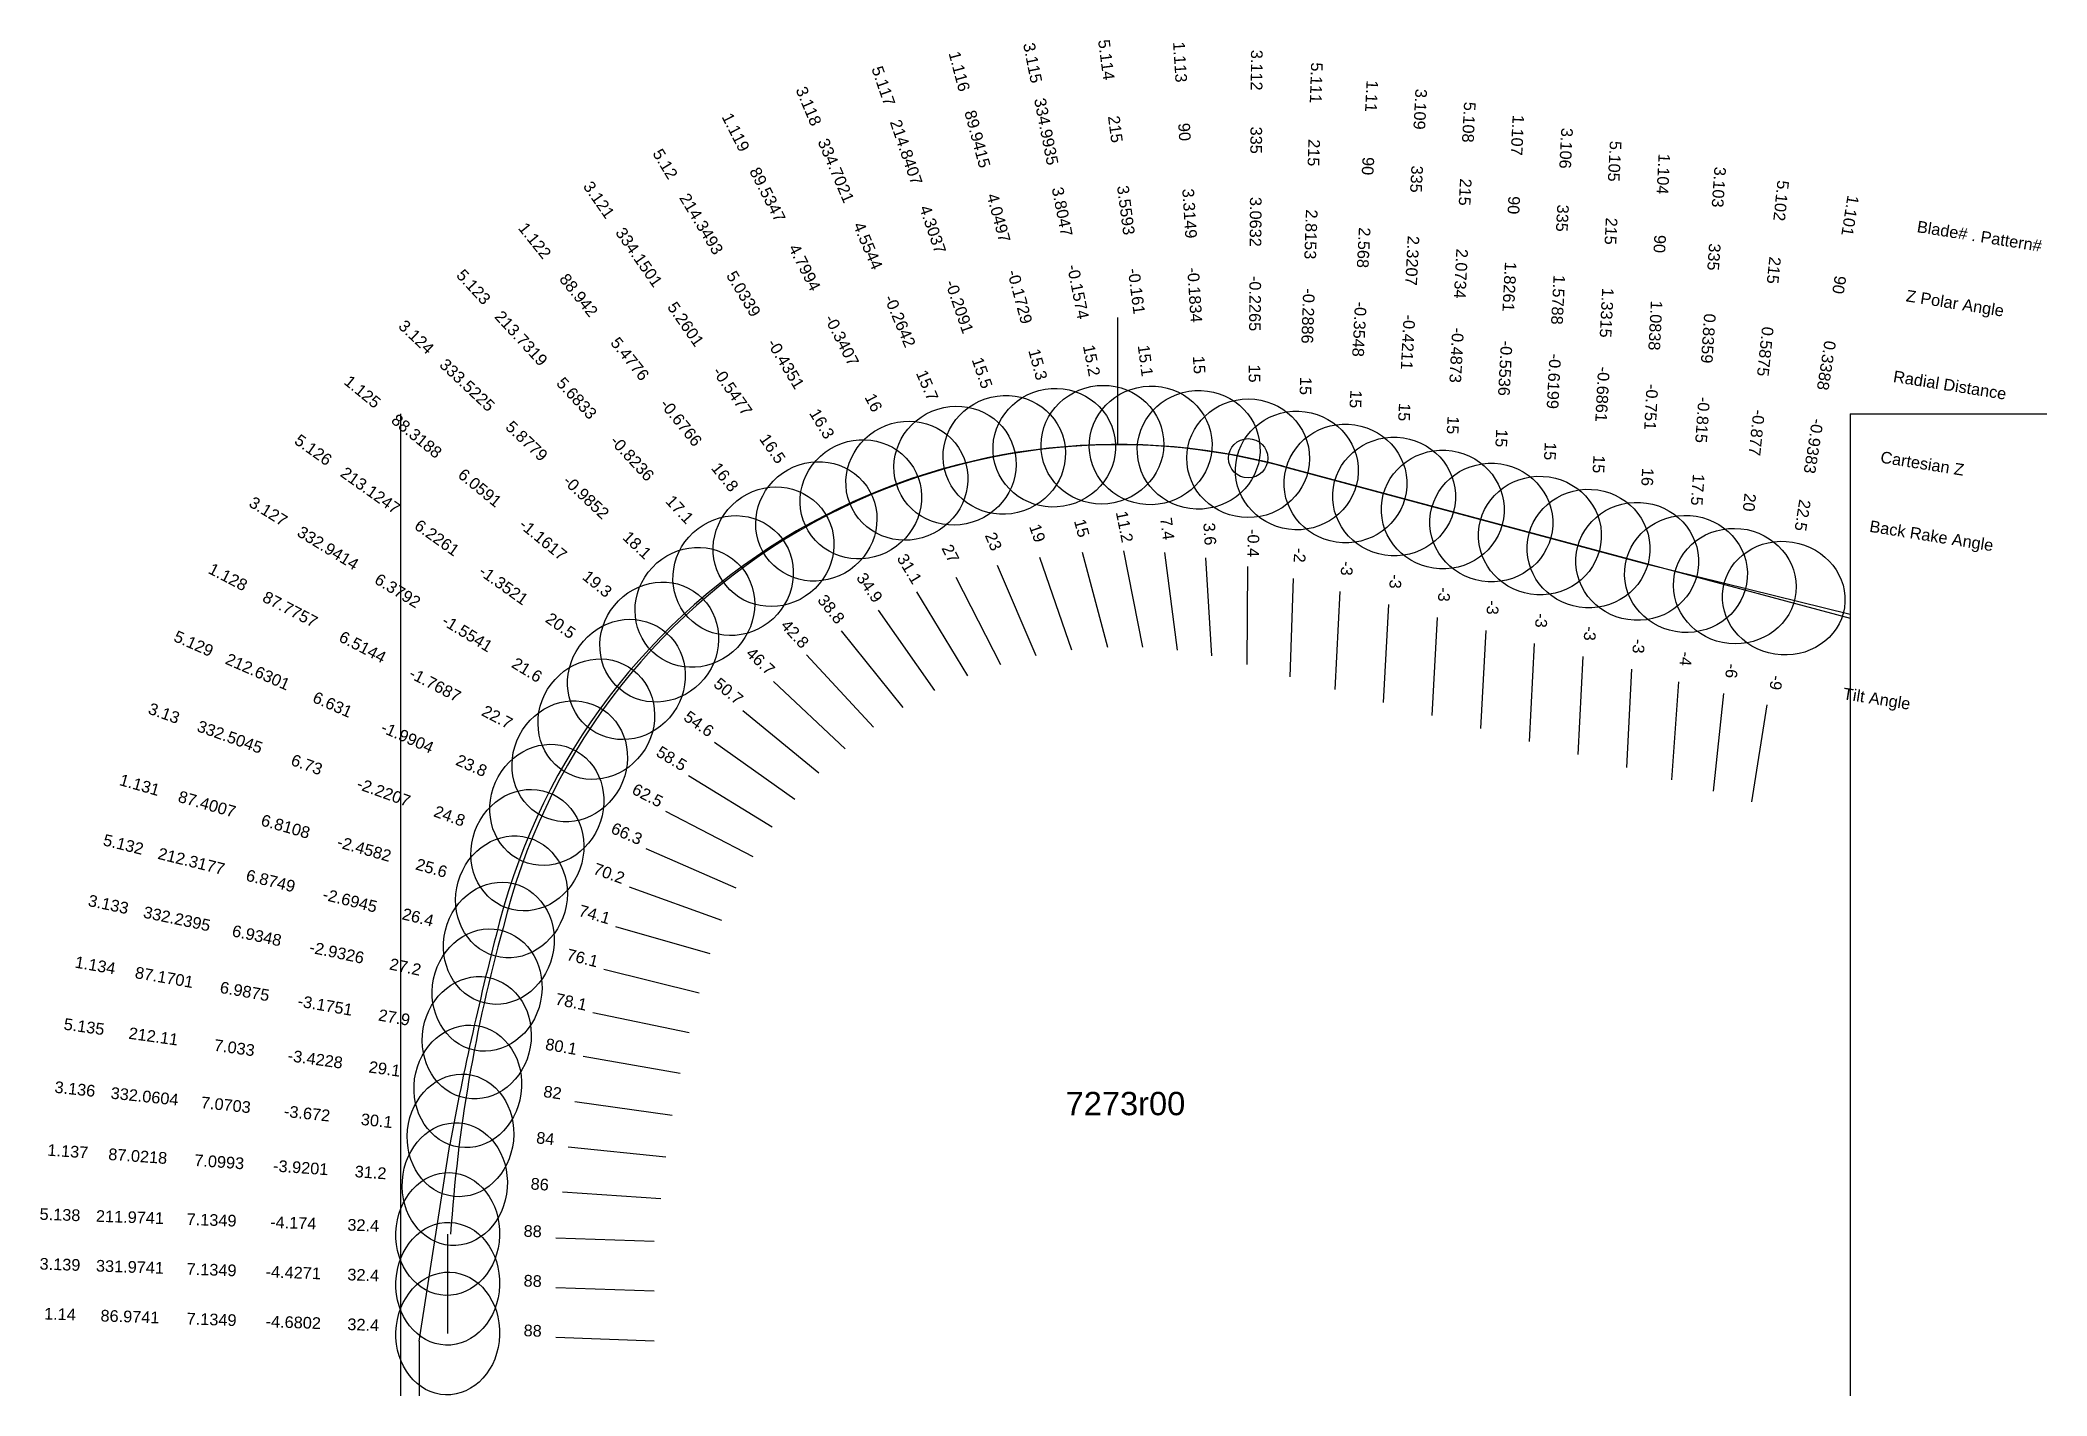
# Model space of a CAD drawing. Header units: inches. Extents: x -22.1 to 12.2, y -11.4 to 3.3.
# Drawn here: x 1.97 to 12.18, y -5 to 1.9 of the extents above; entities that cross this region are included whole.
import ezdxf
from ezdxf.enums import TextEntityAlignment as Align

# ---------------------------------------------------------------- set-up
doc = ezdxf.new("R2010")
doc.units = ezdxf.units.IN
doc.header["$MEASUREMENT"] = 0
for name, color, linetype, true_color in [('Blade_1', 30, 'Continuous', 0xff7f00), ('Blade_3', 7, 'Continuous', 0x00cc00), ('Blade_5', 7, 'Continuous', 0x0066cc)]:
    doc.layers.add(name, color=color, linetype=linetype, true_color=true_color)
doc.layers.add('Profile', color=9, linetype='Continuous')
doc.styles.get("Standard").update_dxf_attribs({"font": 'arial.ttf'})

msp = doc.modelspace()

# ---------------------------------------------------------------- texts
for s, p in [('Blade# . Pattern#', (11.51567, 0.95377)), ('Z Polar Angle', (11.45994, 0.60191)), ('Radial Distance', (11.39493, 0.1914)), ('Cartesian Z', (11.32991, -0.21911)), ('Back Rake Angle', (11.27418, -0.57098)), ('Tilt Angle', (11.13925, -1.42286))]:
    msp.add_text(s, height=0.059375, rotation=351.000041).set_placement(p, align=Align.MIDDLE_LEFT)
msp.add_text('7273r00', height=0.11875).set_placement((7.48763, -3.51012), align=Align.MIDDLE_CENTER)
at = {"layer": 'Blade_1'}
for s, rotation, p in [('1.116', 285.000001, (6.61425, 1.73485)), ('1.113', 273.600004, (7.73621, 1.78775)), ('1.11', 267.000006, (8.71049, 1.61754)), ('89.9415', 285.000001, (6.70646, 1.39074)), ('1.119', 296.999999, (5.47909, 1.41909)), ('90', 273.600004, (7.75858, 1.4322)), ('1.107', 267.000009, (9.45239, 1.41874)), ('89.5347', 296.999999, (5.64082, 1.10167)), ('90', 267.000006, (8.69185, 1.26178)), ('1.104', 267.000014, (10.19469, 1.22134)), ('3.3149', 273.600004, (7.78468, 1.0174)), ('4.0497', 285.000001, (6.81403, 0.98928)), ('90', 267.000009, (9.43375, 1.06298)), ('1.101', 261.000041, (11.14529, 1.01243)), ('1.122', 308.799996, (4.45997, 0.86264)), ('2.568', 267.000006, (8.67009, 0.84673)), ('4.7994', 296.999999, (5.82951, 0.73134)), ('90', 267.000014, (10.17605, 0.86558)), ('-0.1729', 285.000001, (6.9216, 0.58782)), ('-0.1834', 273.600004, (7.81078, 0.6026)), ('1.8261', 267.000009, (9.41199, 0.64792)), ('88.942', 308.799996, (4.6832, 0.585)), ('90', 261.000041, (11.08956, 0.66057)), ('-0.3548', 267.000006, (8.64834, 0.43167)), ('1.0838', 267.000014, (10.1543, 0.45052)), ('-0.3407', 296.999999, (6.0182, 0.36102)), ('5.4776', 308.799996, (4.94363, 0.26109)), ('15.3', 285.000001, (7.01381, 0.2437)), ('-0.5536', 267.000009, (9.39024, 0.23287)), ('0.3388', 261.000041, (11.02454, 0.25006)), ('15', 273.600004, (7.83315, 0.24705)), ('1.125', 320.699994, (3.58768, 0.08927)), ('15', 267.000006, (8.6297, 0.07591)), ('-0.751', 267.000014, (10.13255, 0.03547)), ('-0.6766', 308.799996, (5.20407, -0.06282)), ('16', 296.999999, (6.17994, 0.0436)), ('88.3188', 320.699994, (3.86336, -0.13637)), ('15', 267.000009, (9.3716, -0.12289)), ('-0.9383', 261.000041, (10.95952, -0.16045)), ('6.0591', 320.699994, (4.18499, -0.39962)), ('16.8', 308.799996, (5.42729, -0.34046)), ('16', 267.000014, (10.1139, -0.32029)), ('22.5', 261.000041, (10.9038, -0.51231)), ('-1.1617', 320.699994, (4.50662, -0.66287)), ('15', 285.000001, (7.23704, -0.58941)), ('3.6', 273.600004, (7.8873, -0.61375)), ('27', 296.999999, (6.5715, -0.7249)), ('1.128', 332.499991, (2.90887, -0.8567)), ('19.3', 320.699994, (4.7823, -0.88851)), ('-3', 267.000006, (8.58456, -0.78541)), ('87.7757', 332.499991, (3.22487, -1.0212)), ('38.8', 308.799996, (5.96774, -1.01264)), ('-3', 267.000009, (9.32646, -0.98421)), ('6.5144', 332.499991, (3.59353, -1.21311)), ('-3', 267.000014, (10.06876, -1.18161)), ('-1.7687', 332.499991, (3.96219, -1.40503)), ('50.7', 320.699994, (5.44973, -1.4348)), ('-9', 261.000041, (10.76887, -1.36419)), ('22.7', 332.499991, (4.27819, -1.56953)), ('1.131', 344.099989, (2.46487, -1.91709)), ('87.4007', 344.099989, (2.80749, -2.01469)), ('62.5', 332.499991, (5.04324, -1.96778)), ('6.8108', 344.099989, (3.20722, -2.12855)), ('-2.4582', 344.099989, (3.60694, -2.24241)), ('25.6', 344.099989, (3.94956, -2.34001)), ('74.1', 344.099989, (4.77906, -2.5763)), ('1.134', 350.099988, (2.24202, -2.8355)), ('87.1701', 350.099988, (2.59297, -2.89675)), ('6.9875', 350.099988, (3.0024, -2.96821)), ('-3.1751', 350.099988, (3.41184, -3.03967)), ('27.9', 350.099988, (3.76279, -3.10092)), ('80.1', 350.099988, (4.61244, -3.2492)), ('1.137', 355.999988, (2.10562, -3.78229)), ('87.0218', 355.999988, (2.46101, -3.80714)), ('7.0993', 355.999988, (2.87562, -3.83614)), ('-3.9201', 355.999988, (3.29023, -3.86513)), ('31.2', 355.999988, (3.64561, -3.88998)), ('86', 355.999988, (4.50601, -3.95014)), ('1.14', 357.999987, (2.06642, -4.61124)), ('86.9741', 357.999987, (2.42245, -4.62367)), ('7.1349', 357.999987, (2.83782, -4.63818)), ('-4.6802', 357.999987, (3.25319, -4.65268)), ('32.4', 357.999987, (3.60923, -4.66511)), ('88', 357.999987, (4.4712, -4.69521))]:
    msp.add_text(s, height=0.059375, rotation=rotation, dxfattribs=at).set_placement(p, align=Align.CENTER)
at = {"layer": 'Blade_3'}
for s, rotation, p in [('3.115', 281.199998, (6.98681, 1.77994)), ('3.112', 269.6, (8.12571, 1.7485)), ('3.118', 292.999997, (5.84903, 1.55385)), ('3.109', 267, (8.95779, 1.55124)), ('334.9935', 281.199998, (7.05601, 1.43047)), ('335', 269.6, (8.12323, 1.39226)), ('3.106', 267, (9.69969, 1.35244)), ('334.7021', 292.999997, (5.98822, 1.22592)), ('335', 267, (8.93915, 1.19548)), ('3.103', 266.000001, (10.477, 1.15524)), ('3.121', 304.899995, (4.78503, 1.07215)), ('3.8047', 281.199998, (7.13674, 1.02276)), ('3.0632', 269.6, (8.12032, 0.97664)), ('335', 267, (9.68105, 0.99668)), ('334.1501', 304.899995, (4.98886, 0.77997)), ('4.5544', 292.999997, (6.15062, 0.84333)), ('2.3207', 267, (8.91739, 0.78043)), ('335', 266.000001, (10.45215, 0.79985)), ('-0.1574', 281.199998, (7.21746, 0.61505)), ('-0.2265', 269.6, (8.11742, 0.56103)), ('1.5788', 267, (9.6593, 0.58162)), ('5.2601', 304.899995, (5.22666, 0.43909)), ('-0.2642', 292.999997, (6.31302, 0.46075)), ('3.124', 316.699993, (3.85987, 0.36934)), ('-0.4211', 267, (8.89564, 0.36537)), ('0.8359', 266.000001, (10.42316, 0.38524)), ('15.2', 281.199998, (7.28666, 0.26559)), ('333.5225', 316.699993, (4.11913, 0.12502)), ('-0.5477', 304.899995, (5.46445, 0.09822)), ('15.7', 292.999997, (6.45222, 0.13282)), ('15', 269.6, (8.11494, 0.20479)), ('-0.6199', 267, (9.63754, 0.16657)), ('15', 267, (8.877, 0.00961)), ('-0.815', 266.000001, (10.39416, -0.02937)), ('5.8779', 316.699993, (4.42161, -0.16003)), ('16.5', 304.899995, (5.66828, -0.19396)), ('15', 267, (9.6189, -0.18919)), ('-0.9852', 316.699993, (4.7241, -0.44507)), ('17.5', 266.000001, (10.36931, -0.38475)), ('3.127', 328.499992, (3.11195, -0.52212)), ('11.2', 281.199998, (7.45419, -0.58049)), ('332.9414', 328.499992, (3.4157, -0.70826)), ('18.1', 316.699993, (4.98336, -0.68939)), ('23', 292.999997, (6.78922, -0.66112)), ('-0.4', 269.6, (8.10891, -0.65769)), ('6.3792', 328.499992, (3.77008, -0.92542)), ('34.9', 304.899995, (6.16176, -0.90134)), ('-3', 267, (8.83186, -0.85171)), ('-3', 267, (9.57376, -1.05051)), ('-1.5541', 328.499992, (4.12446, -1.14259)), ('46.7', 316.699993, (5.61107, -1.28091)), ('-4', 266.000001, (10.30915, -1.24515)), ('21.6', 328.499992, (4.42821, -1.32873)), ('3.13', 340.19999, (2.58688, -1.55165)), ('332.5045', 340.19999, (2.92206, -1.67232)), ('6.73', 340.19999, (3.31312, -1.81311)), ('58.5', 328.499992, (5.16362, -1.77938)), ('-2.2207', 340.19999, (3.70417, -1.9539)), ('24.8', 340.19999, (4.03936, -2.07458)), ('70.2', 340.19999, (4.85087, -2.36674)), ('3.133', 348.099989, (2.30776, -2.52531)), ('332.2395', 348.099989, (2.65635, -2.59877)), ('6.9348', 348.099989, (3.06304, -2.68447)), ('-2.9326', 348.099989, (3.46974, -2.77017)), ('27.2', 348.099989, (3.81833, -2.84363)), ('78.1', 348.099989, (4.6623, -3.02148)), ('3.136', 353.999988, (2.14063, -3.46552)), ('332.0604', 353.999988, (2.49493, -3.50276)), ('7.0703', 353.999988, (2.90828, -3.5462)), ('-3.672', 353.999988, (3.32163, -3.58964)), ('30.1', 353.999988, (3.67593, -3.62688)), ('84', 353.999988, (4.5337, -3.71704)), ('3.139', 357.999987, (2.06642, -4.35814)), ('331.9741', 357.999987, (2.42245, -4.37057)), ('7.1349', 357.999987, (2.83782, -4.38507)), ('-4.4271', 357.999987, (3.25319, -4.39958)), ('32.4', 357.999987, (3.60923, -4.41201)), ('88', 357.999987, (4.4712, -4.44211))]:
    msp.add_text(s, height=0.059375, rotation=rotation, dxfattribs=at).set_placement(p, align=Align.CENTER)
at = {"layer": 'Blade_5'}
for s, rotation, p in [('5.114', 277.399999, (7.36145, 1.7976)), ('5.117', 288.999997, (6.22842, 1.65835)), ('5.111', 268, (8.42875, 1.68525)), ('5.108', 267, (9.20509, 1.48504)), ('214.8407', 288.999997, (6.34441, 1.32151)), ('215', 277.399999, (7.40734, 1.44432)), ('5.12', 301.099996, (5.12107, 1.25608)), ('215', 268, (8.41632, 1.32921)), ('5.105', 267, (9.94699, 1.28624)), ('3.5593', 277.399999, (7.46087, 1.03215)), ('215', 267, (9.18645, 1.12928)), ('5.102', 264.000001, (10.79408, 1.08723)), ('214.3493', 301.099996, (5.30508, 0.95103)), ('4.3037', 288.999997, (6.47972, 0.92853)), ('2.8153', 268, (8.40181, 0.91384)), ('215', 267, (9.92835, 0.93048)), ('2.0734', 267, (9.1647, 0.71423)), ('5.123', 312.799994, (4.14992, 0.62556)), ('5.0339', 301.099996, (5.51977, 0.59515)), ('-0.161', 277.399999, (7.5144, 0.61999)), ('215', 264.000001, (10.75684, 0.73293)), ('-0.2091', 288.999997, (6.61504, 0.53554)), ('-0.2886', 268, (8.38731, 0.49847)), ('1.3315', 267, (9.9066, 0.51542)), ('213.7319', 312.799994, (4.39197, 0.36417)), ('-0.4873', 267, (9.14294, 0.29917)), ('0.5875', 264.000001, (10.71339, 0.31958)), ('-0.4351', 301.099996, (5.73445, 0.23926)), ('15.1', 277.399999, (7.56028, 0.26671)), ('15.5', 288.999997, (6.73102, 0.1987)), ('-0.6861', 267, (9.88484, 0.10037)), ('5.6833', 312.799994, (4.67436, 0.05922)), ('15', 268, (8.37488, 0.14244)), ('16.3', 301.099996, (5.91846, -0.06579)), ('-0.877', 264.000001, (10.66995, -0.09377)), ('15', 267, (9.1243, -0.05659)), ('5.126', 324.599992, (3.33914, -0.20797)), ('-0.8236', 312.799994, (4.95676, -0.24574)), ('213.1247', 324.599992, (3.62953, -0.41434)), ('15', 267, (9.8662, -0.25539)), ('20', 264.000001, (10.63271, -0.44807)), ('17.1', 312.799994, (5.19881, -0.50713)), ('6.2261', 324.599992, (3.96831, -0.65511)), ('19', 288.999997, (7.01182, -0.61681)), ('7.4', 277.399999, (7.67137, -0.58861)), ('31.1', 301.099996, (6.36397, -0.80432)), ('-2', 268, (8.34478, -0.71954)), ('-1.3521', 324.599992, (4.3071, -0.89587)), ('-3', 267, (9.07916, -0.91791)), ('20.5', 324.599992, (4.59749, -1.10224)), ('5.129', 336.29999, (2.73568, -1.19651)), ('42.8', 312.799994, (5.78483, -1.13997)), ('-3', 267, (9.82106, -1.11671)), ('212.6301', 336.29999, (3.06189, -1.3397)), ('-6', 264.000001, (10.54255, -1.30584)), ('6.631', 336.29999, (3.44246, -1.50676)), ('54.6', 324.599992, (5.30054, -1.60187)), ('-1.9904', 336.29999, (3.82303, -1.67382)), ('23.8', 336.29999, (4.14923, -1.81702)), ('5.132', 346.099989, (2.38305, -2.22001)), ('66.3', 336.29999, (4.93899, -2.1637)), ('212.3177', 346.099989, (2.72887, -2.30559)), ('6.8749', 346.099989, (3.13232, -2.40543)), ('-2.6945', 346.099989, (3.53577, -2.50528)), ('26.4', 346.099989, (3.88159, -2.59086)), ('76.1', 346.099989, (4.71883, -2.79806)), ('5.135', 351.999988, (2.18633, -3.14789)), ('212.11', 351.999988, (2.53912, -3.19747)), ('7.033', 351.999988, (2.9507, -3.25532)), ('-3.4228', 351.999988, (3.36228, -3.31316)), ('29.1', 351.999988, (3.71506, -3.36274)), ('82', 351.999988, (4.56917, -3.48278)), ('5.138', 357.999987, (2.06642, -4.10504)), ('211.9741', 357.999987, (2.42245, -4.11747)), ('7.1349', 357.999987, (2.83782, -4.13197)), ('-4.174', 357.999987, (3.25319, -4.14648)), ('32.4', 357.999987, (3.60923, -4.15891)), ('88', 357.999987, (4.4712, -4.18901))]:
    msp.add_text(s, height=0.059375, rotation=rotation, dxfattribs=at).set_placement(p, align=Align.CENTER)

# ---------------------------------------------------------------- linework, layer by layer
for p, q in [((3.80013, 0), (3.80013, -4.99704)), ((11.17513, 0), (12.17513, 0)), ((11.17513, 0), (11.17513, -4.99704))]:
    msp.add_line(p, q)
at = {"color": 1}
for p, q in [((10.14379, -0.76647), (8.33632, -0.28219)), ((11.17513, -1.02229), (10.14379, -0.76647)), ((4.04021, -4.68016), (4.04021, -4.17396))]:
    msp.add_line(p, q, dxfattribs=at)
msp.add_circle((8.11193, -0.22645), 0.1)
for centre, radius, start, end in [((7.44884, -3.37531), 3.21791, 73.990639, 166.356239), ((11.70803, -4.68451), 7.67041, 164.357034, 176.183505)]:
    msp.add_arc(centre, radius, start, end, dxfattribs=at)
at = {"layer": 'Blade_1'}
for p, q in [((7.44818, -0.15625), (7.44818, 0.4896)), ((7.26777, -0.70411), (7.39718, -1.18707)), ((7.89476, -0.73227), (7.92615, -1.23128)), ((6.62542, -0.8307), (6.85241, -1.27621)), ((8.57834, -0.904), (8.55217, -1.40331)), ((6.04215, -1.10519), (6.35545, -1.49486)), ((9.32024, -1.1028), (9.29408, -1.60211)), ((10.06255, -1.3002), (10.03638, -1.79951)), ((5.54163, -1.51001), (5.92855, -1.8267)), ((10.75029, -1.48148), (10.67208, -1.97533)), ((5.14857, -2.02262), (5.59208, -2.25349)), ((4.89327, -2.60883), (5.37414, -2.74581)), ((4.72942, -3.26962), (5.22198, -3.35559)), ((4.62447, -3.95843), (5.12326, -3.99331)), ((4.58988, -4.69936), (5.08957, -4.71681))]:
    msp.add_line(p, q, dxfattribs=at)
for centre, major_axis, ratio in [((7.12542, -0.17285), (0.30185, 0.08088), 0.96455743), ((7.86022, -0.18335), (0.31188, 0.01962), 0.96592584), ((6.37572, -0.34065), (0.27844, 0.14187), 0.96126171), ((8.60713, -0.35475), (0.31207, -0.01635), 0.96592584), ((9.34903, -0.55355), (0.31207, -0.01635), 0.96592584), ((5.69752, -0.67655), (0.24354, 0.19581), 0.95731951), ((10.09133, -0.75095), (0.31207, -0.01635), 0.96126171), ((10.83633, -0.93825), (0.30865, -0.04889), 0.92387957), ((5.11602, -1.16165), (0.19793, 0.24183), 0.94380096), ((4.66071, -1.76866), (0.1443, 0.27719), 0.92253811), ((4.36431, -2.45816), (0.08561, 0.30054), 0.90183255), ((4.18761, -3.17506), (0.05373, 0.30785), 0.88376566), ((4.07581, -3.92006), (0.0218, 0.31174), 0.8553643), ((4.04021, -4.68016), (0.01091, 0.31231), 0.84432797)]:
    msp.add_ellipse(centre, major_axis=major_axis, ratio=ratio, dxfattribs=at)
at = {"layer": 'Blade_3'}
for p, q in [((7.47725, -0.69698), (7.57437, -1.18745)), ((6.83562, -0.77043), (7.03099, -1.23068)), ((8.10809, -0.77644), (8.1046, -1.27643)), ((6.2297, -0.99874), (6.51577, -1.40881)), ((8.82564, -0.9703), (8.79947, -1.46961)), ((9.56754, -1.1691), (9.54138, -1.66841)), ((5.69749, -1.36235), (6.06138, -1.70526)), ((10.30087, -1.36361), (10.26599, -1.86239)), ((5.26487, -1.84143), (5.69119, -2.10268)), ((4.9626, -2.40696), (5.43304, -2.57633)), ((4.77849, -3.04597), (5.26775, -3.14907)), ((4.6518, -3.72945), (5.14906, -3.78172)), ((4.58988, -4.44626), (5.08957, -4.46371))]:
    msp.add_line(p, q, dxfattribs=at)
for centre, major_axis, ratio in [((7.37042, -0.15745), (0.30655, 0.0607), 0.9650165), ((6.62072, -0.26415), (0.28766, 0.1221), 0.96269176), ((8.11193, -0.22645), (0.31249, -0.00218), 0.96592584), ((5.91502, -0.54765), (0.2563, 0.1788), 0.95881974), ((8.85443, -0.42105), (0.31207, -0.01635), 0.96592584), ((9.59633, -0.61985), (0.31207, -0.01635), 0.96592584), ((10.33923, -0.81495), (0.31174, -0.0218), 0.95371697), ((5.29722, -0.98515), (0.21432, 0.22743), 0.95051575), ((4.79592, -1.55405), (0.16328, 0.26645), 0.92977651), ((4.44511, -2.22066), (0.10586, 0.29403), 0.90777751), ((4.24031, -2.93256), (0.06444, 0.30578), 0.88941641), ((4.10481, -3.67196), (0.03267, 0.31079), 0.86515146), ((4.04021, -4.42706), (0.01091, 0.31231), 0.84432797)]:
    msp.add_ellipse(centre, major_axis=major_axis, ratio=ratio, dxfattribs=at)
at = {"layer": 'Blade_5'}
for p, q in [((7.68666, -0.70637), (7.75106, -1.2022)), ((7.05048, -0.72909), (7.21327, -1.20185)), ((6.42531, -0.906), (6.68358, -1.33413)), ((8.34063, -0.83822), (8.32318, -1.33791)), ((9.07294, -1.0365), (9.04678, -1.53581)), ((5.86551, -1.2271), (6.20523, -1.59397)), ((9.81485, -1.2353), (9.78868, -1.73461)), ((10.53014, -1.42394), (10.47788, -1.9212)), ((5.39734, -1.67066), (5.8049, -1.9603)), ((5.04773, -2.21143), (5.50556, -2.4124)), ((4.83411, -2.82658), (5.31947, -2.9467)), ((4.68676, -3.49931), (5.18189, -3.56889)), ((4.58988, -4.19316), (5.08957, -4.21061))]:
    msp.add_line(p, q, dxfattribs=at)
for centre, major_axis, ratio in [((6.87142, -0.20905), (0.29547, 0.10174), 0.96363046), ((7.61582, -0.16095), (0.3099, 0.04025), 0.96547264), ((8.35983, -0.28855), (0.31231, -0.01091), 0.96592584), ((6.14122, -0.43505), (0.26758, 0.16142), 0.9598053), ((9.10173, -0.48725), (0.31207, -0.01635), 0.96592584), ((9.84363, -0.68605), (0.31207, -0.01635), 0.96592584), ((5.49182, -0.82355), (0.22929, 0.21233), 0.95579303), ((10.58763, -0.87695), (0.31079, -0.03267), 0.93969264), ((4.94902, -1.35205), (0.18103, 0.25473), 0.93667221), ((4.54411, -1.99036), (0.12561, 0.28614), 0.91495969), ((4.30021, -2.69446), (0.07507, 0.30335), 0.89571179), ((4.14211, -3.42276), (0.04349, 0.30946), 0.87377226), ((4.04021, -4.17396), (0.01091, 0.31231), 0.84432797)]:
    msp.add_ellipse(centre, major_axis=major_axis, ratio=ratio, dxfattribs=at)
at = {"layer": 'Profile'}
for p, q in [((8.28935, -0.26699), (11.17513, -1.04024)), ((3.89388, -4.71875), (4.05011, -3.71875)), ((3.89388, -4.71875), (3.89388, -4.99704))]:
    msp.add_line(p, q, dxfattribs=at)
for centre, radius, start, end in [((7.44818, -3.40625), 3.25, 75, 165.341329), ((20.02504, -6.69603), 16.25, 165.341329, 169.442782)]:
    msp.add_arc(centre, radius, start, end, dxfattribs=at)

msp.set_redraw_order([(e.dxf.handle, doc.entitydb.next_handle()) for e in msp.query("TEXT MTEXT ATTDEF DIMENSION ARC_DIMENSION")])  # texts and dimensions are drawn at this point

doc.saveas('drawing.dxf')
